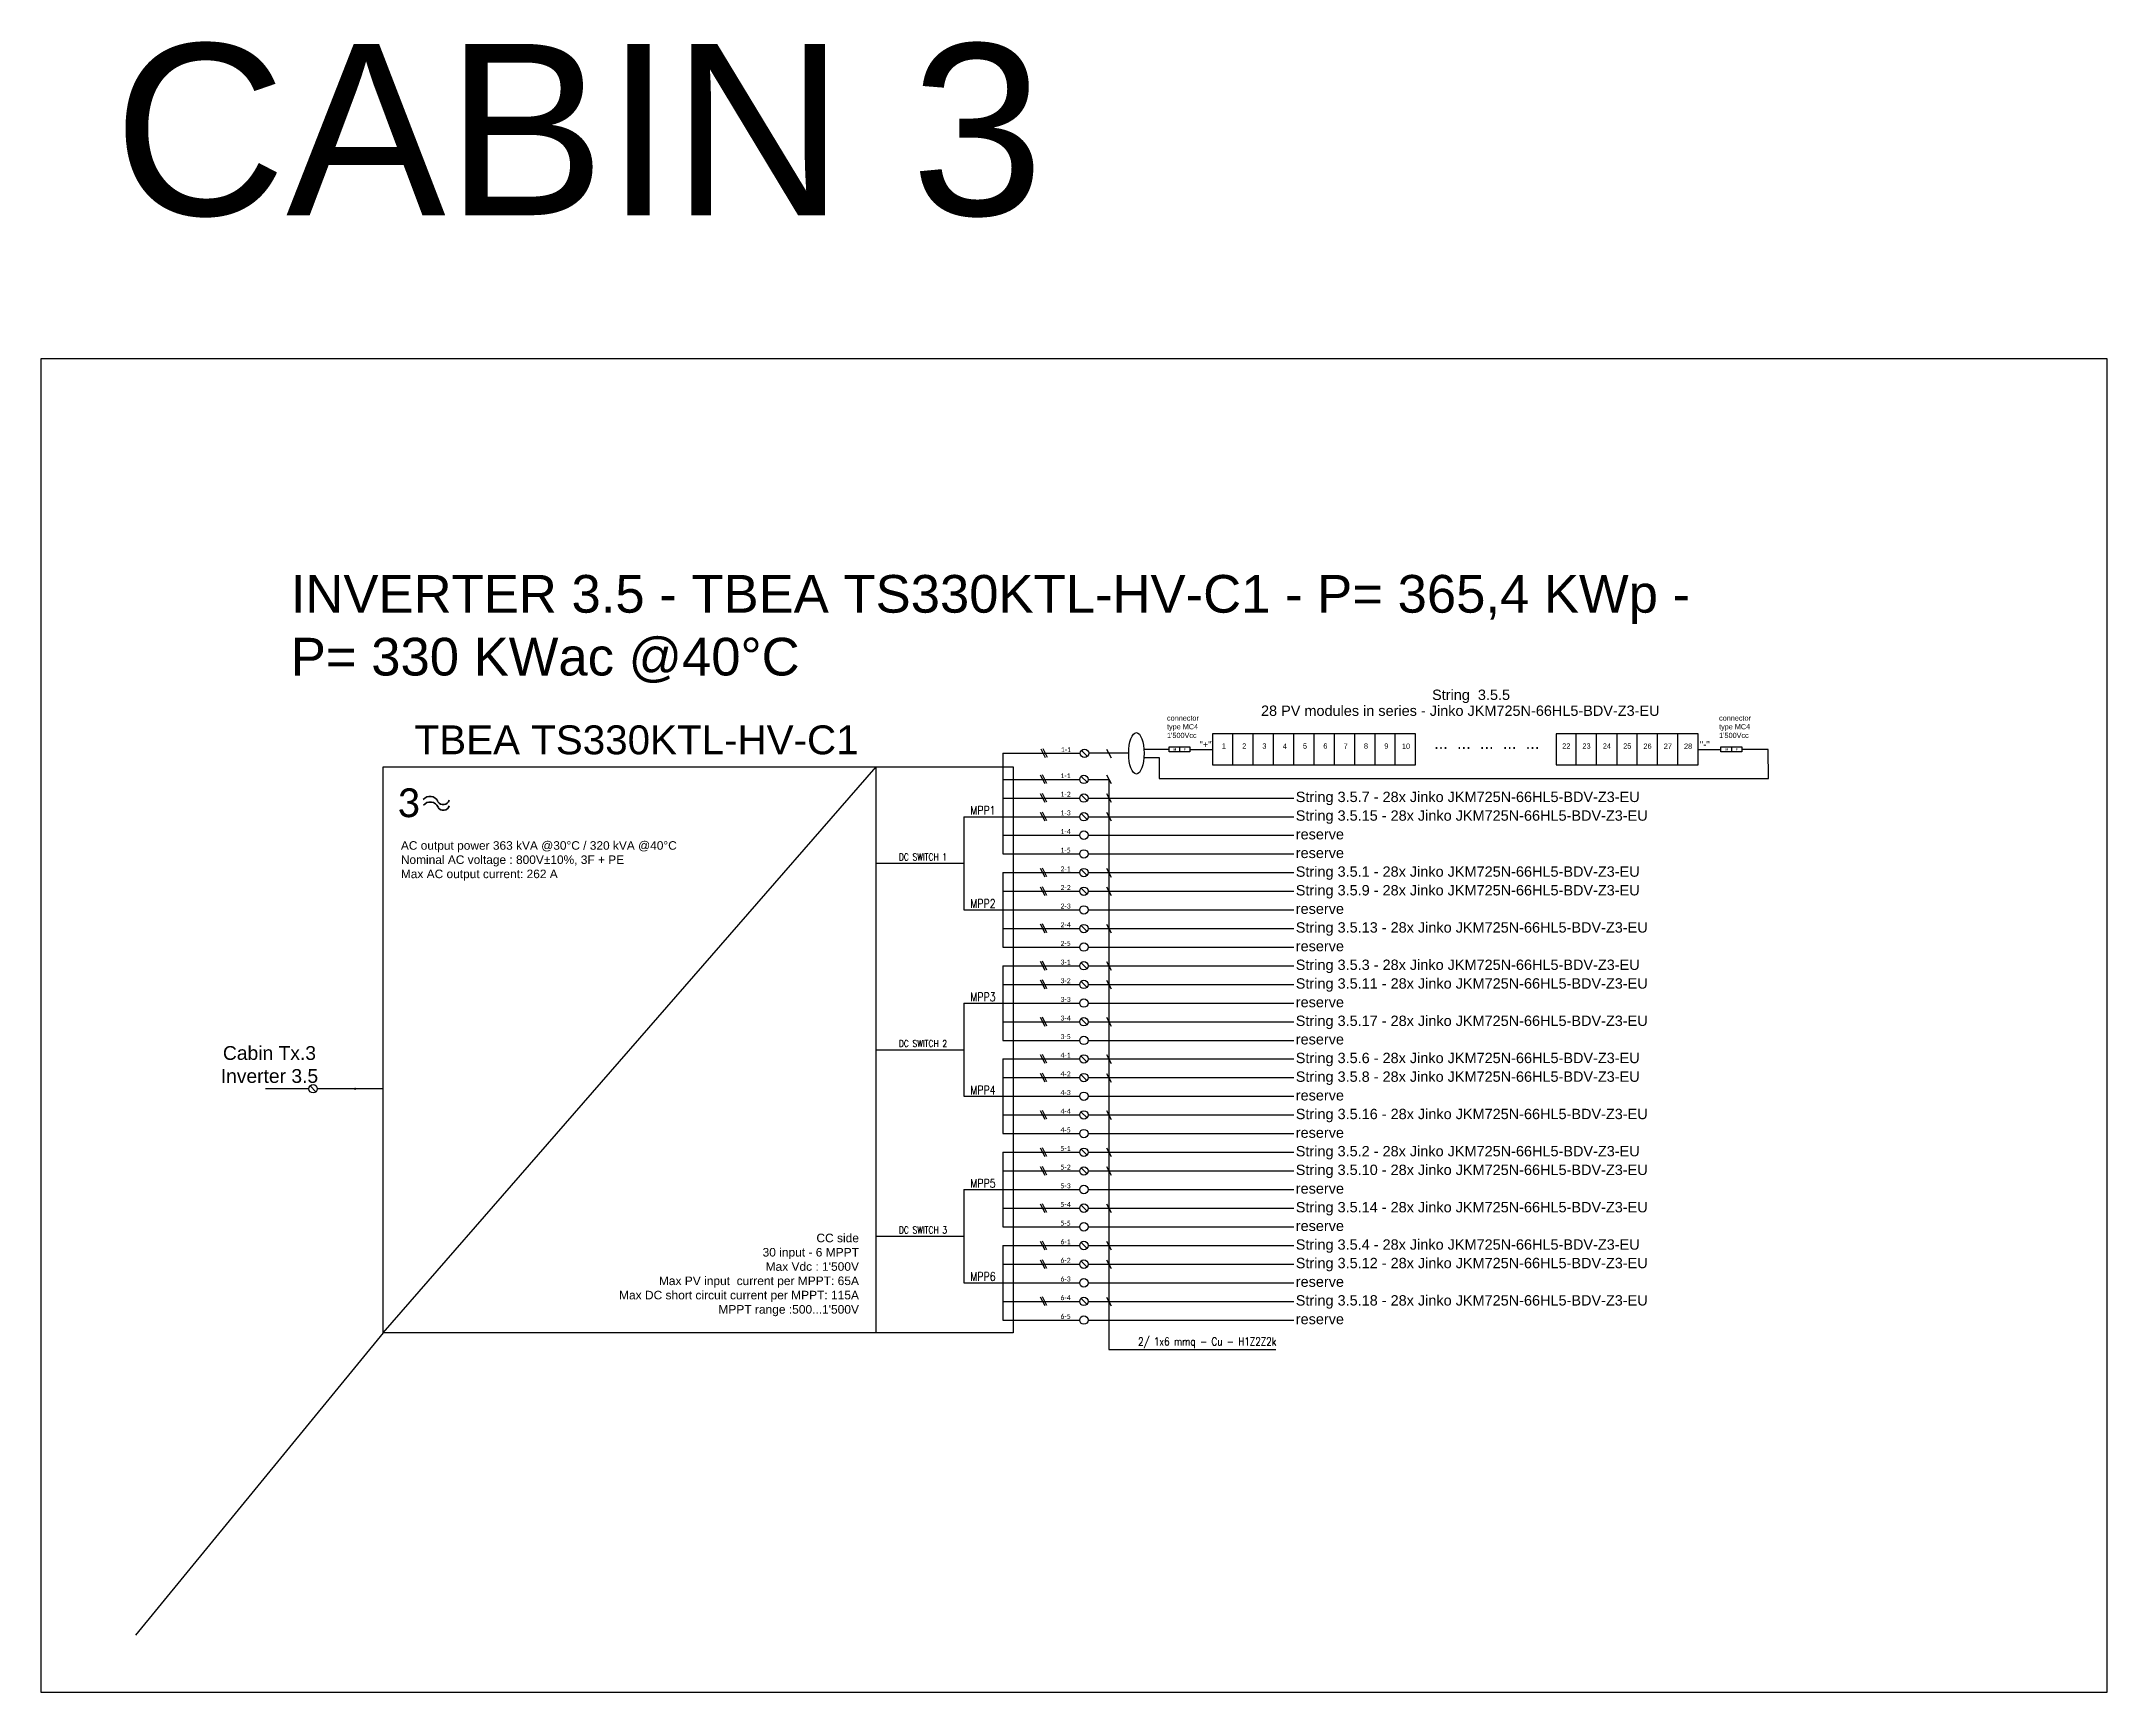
# Model space of a CAD drawing. Header units: millimetres. Extents: x 14856 to 141494, y 133975 to 167686.
# Drawn here: x 72144 to 84206, y 133975 to 143614 of the extents above; entities that cross this region are included whole.
import ezdxf

# ---------------------------------------------------------------- set-up
doc = ezdxf.new("R2010")
doc.units = ezdxf.units.MM
doc.layers.add('-Testi', color=1, linetype='Continuous')
doc.styles.add('Legend', font='calibri.ttf')
doc.styles.add('SIMPLEX', font='SIMPLEX', dxfattribs={"width": 0.8})
doc.styles.get("Standard").update_dxf_attribs({"font": 'arial.ttf'})

# ---------------------------------------------------------------- blocks, each defined once
blk = doc.blocks.new('P00102')
at = {"color": 1, "linetype": 'ByBlock', "lineweight": 25}
for p, q in [((0, 4), (-4, -4)), ((2, 4), (-2, -4)), ((4, 4), (0, -4))]:
    blk.add_line(p, q, dxfattribs=at)
blk = doc.blocks.new('P00')
at = {"color": 1}
for points in [[(-19, 26), (7, -25)], [(20, -25), (-6, 26)]]:
    blk.add_lwpolyline(points, dxfattribs=at)

msp = doc.modelspace()

# ---------------------------------------------------------------- linework, layer by layer
for points in [[(78984, 139572), (78984, 139390), (80170, 139390), (80170, 139572), (78984, 139572)], [(79103, 139390), (79103, 139572)], [(79221, 139390), (79221, 139571)], [(79340, 139389), (79340, 139571)], [(79458, 139390), (79458, 139572)], [(79577, 139390), (79577, 139571)], [(79696, 139389), (79696, 139571)], [(79814, 139390), (79814, 139572)], [(79933, 139390), (79933, 139571)], [(80051, 139389), (80051, 139571)], [(80990, 139572), (80990, 139390), (81820, 139390), (81820, 139572), (80990, 139572)], [(81108, 139390), (81108, 139572)], [(81227, 139390), (81227, 139571)], [(81346, 139389), (81346, 139571)], [(81464, 139390), (81464, 139572)], [(81583, 139390), (81583, 139571)], [(81583, 139390), (81583, 139571)], [(81701, 139389), (81701, 139571)], [(81701, 139389), (81701, 139571)], [(81820, 139390), (81820, 139572)], [(77759, 139458), (77759, 138871)], [(78254, 139440), (78219, 139475)], [(78365, 139483), (78391, 139432)], [(78365, 139483), (78391, 139432)], [(78791, 139496), (78791, 139466)], [(78851, 139481), (78984, 139481)], [(81820, 139481), (81953, 139481)], [(82014, 139496), (82014, 139466)], [(74140, 136075), (77019, 139379)], [(77019, 136075), (77019, 139379)], [(78251, 139289), (78216, 139323)], [(78365, 139332), (78391, 139281)], [(78251, 139180), (78216, 139215)], [(78258, 139306), (78378, 139306), (78378, 135978)], [(78365, 139223), (78391, 139172)], [(77531, 139088), (77759, 139088)], [(77531, 139088), (77531, 138544)], [(78251, 139071), (78216, 139106)], [(78365, 139114), (78391, 139063)], [(77019, 138816), (77531, 138816)], [(77759, 138762), (77759, 138327)], [(78251, 138745), (78216, 138779)], [(78365, 138787), (78391, 138736)], [(78251, 138636), (78216, 138670)], [(78365, 138679), (78391, 138628)], [(77531, 138544), (77759, 138544)], [(78251, 138418), (78216, 138453)], [(78365, 138461), (78391, 138410)], [(78251, 138200), (78216, 138235)], [(78365, 138243), (78391, 138192)], [(77759, 138218), (77759, 137782)], [(78251, 138091), (78216, 138126)], [(78365, 138134), (78391, 138083)], [(77531, 138000), (77759, 138000)], [(77531, 138000), (77531, 137456)], [(78251, 137874), (78216, 137909)], [(78365, 137917), (78391, 137866)], [(77019, 137728), (77531, 137728)], [(77759, 137674), (77759, 137238)], [(78251, 137656), (78216, 137691)], [(78365, 137699), (78391, 137648)], [(73748, 137483), (73714, 137517)], [(78251, 137547), (78216, 137582)], [(78365, 137590), (78391, 137539)], [(74140, 137500), (73756, 137500)], [(77531, 137456), (77759, 137456)], [(78251, 137330), (78216, 137364)], [(78365, 137373), (78391, 137321)], [(78251, 137112), (78216, 137147)], [(78365, 137155), (78391, 137104)], [(77759, 137129), (77759, 136694)], [(78251, 137003), (78216, 137038)], [(78365, 137046), (78391, 136995)], [(77531, 136912), (77759, 136912)], [(77531, 136912), (77531, 136367)], [(78251, 136785), (78216, 136820)], [(78365, 136828), (78391, 136777)], [(77019, 136640), (77531, 136640)], [(77759, 136585), (77759, 136150)], [(78251, 136568), (78216, 136603)], [(78365, 136611), (78391, 136560)], [(78251, 136459), (78216, 136494)], [(78365, 136502), (78391, 136451)], [(77531, 136367), (77759, 136367)], [(78251, 136241), (78216, 136276)], [(78365, 136284), (78391, 136233)], [(78378, 135978), (79353, 135978)]]:
    msp.add_lwpolyline(points)
at = {"color": 40, "linetype": 'Continuous'}
for points in [[(77759, 139458), (78212, 139458)], [(77759, 139306), (78209, 139306)], [(77759, 139197), (78209, 139197)], [(78258, 139197), (79458, 139197)], [(77759, 139088), (78209, 139088)], [(78258, 139088), (79458, 139088)], [(77759, 138762), (78209, 138762)], [(78258, 138762), (79458, 138762)], [(77759, 138653), (78209, 138653)], [(78258, 138653), (79458, 138653)], [(77759, 138435), (78209, 138435)], [(78258, 138435), (79458, 138435)], [(77759, 138218), (78209, 138218)], [(77759, 138109), (78209, 138109)], [(78258, 138218), (79458, 138218)], [(78258, 138109), (79458, 138109)], [(77759, 137891), (78209, 137891)], [(78258, 137891), (79458, 137891)], [(77759, 137674), (78209, 137674)], [(78258, 137674), (79458, 137674)], [(77759, 137565), (78209, 137565)], [(78258, 137565), (79458, 137565)], [(77759, 137347), (78209, 137347)], [(78258, 137347), (79458, 137347)], [(77759, 137129), (78209, 137129)], [(77759, 137020), (78209, 137020)], [(78258, 137129), (79458, 137129)], [(78258, 137020), (79458, 137020)], [(77759, 136803), (78209, 136803)], [(78258, 136803), (79458, 136803)], [(77759, 136585), (78209, 136585)], [(78258, 136585), (79458, 136585)], [(77759, 136476), (78209, 136476)], [(78258, 136476), (79458, 136476)], [(77759, 136259), (78209, 136259)], [(78258, 136259), (79458, 136259)]]:
    msp.add_lwpolyline(points, dxfattribs=at)
at = {"color": 40}
for points in [[(78494, 139458), (78261, 139458)], [(78584, 139483), (78729, 139483)], [(78584, 139433), (78673, 139433), (78673, 139311), (82230, 139311), (82229, 139481), (82075, 139481)]]:
    msp.add_lwpolyline(points, dxfattribs=at)
for points in [[(78730, 139496), (78851, 139496), (78851, 139466), (78730, 139466)], [(81953, 139496), (82075, 139496), (82075, 139466), (81953, 139466)], [(74140, 139379), (77820, 139379), (77820, 136075), (74140, 136075)]]:
    msp.add_lwpolyline(points, close=True)
at = {"color": 8, "linetype": 'Continuous'}
for points in [[(77759, 138980), (78209, 138980)], [(78258, 138980), (79458, 138980)], [(77759, 138871), (78209, 138871)], [(78258, 138871), (79458, 138871)], [(77759, 138544), (78209, 138544)], [(78258, 138544), (79458, 138544)], [(77759, 138327), (78209, 138327)], [(78258, 138327), (79458, 138327)], [(77759, 138000), (78209, 138000)], [(78258, 138000), (79458, 138000)], [(77759, 137782), (78209, 137782)], [(78258, 137782), (79458, 137782)], [(77759, 137456), (78209, 137456)], [(78258, 137456), (79458, 137456)], [(77759, 137238), (78209, 137238)], [(78258, 137238), (79458, 137238)], [(77759, 136912), (78209, 136912)], [(78258, 136912), (79458, 136912)], [(77759, 136694), (78209, 136694)], [(78258, 136694), (79458, 136694)], [(77759, 136367), (78209, 136367)], [(78258, 136367), (79458, 136367)], [(77759, 136150), (78209, 136150)], [(78258, 136150), (79458, 136150)]]:
    msp.add_lwpolyline(points, dxfattribs=at)
at = {"color": 4}
msp.add_lwpolyline([(73706, 137500), (73454, 137500)], dxfattribs=at)
at = {"color": 7}
for centre in [(78236, 139458), (78233, 139306), (78233, 139197), (78233, 139088), (78233, 138762), (78233, 138653), (78233, 138435), (78233, 138218), (78233, 138109), (78233, 137891), (78233, 137674), (78233, 137565), (78233, 137347), (78233, 137129), (78233, 137020), (78233, 136803), (78233, 136585), (78233, 136476), (78233, 136259)]:
    msp.add_circle(centre, 24.6, dxfattribs=at)
at = {"color": 8}
for centre in [(78233, 138980), (78233, 138871), (78233, 138544), (78233, 138327), (78233, 138000), (78233, 137782), (78233, 137456), (78233, 137238), (78233, 136912), (78233, 136694), (78233, 136367), (78233, 136150)]:
    msp.add_circle(centre, 24.6, dxfattribs=at)
msp.add_circle((73731, 137500), 24.6)
at = {"lineweight": 35}
for centre, radius, start, end in [((74414, 139157), 50.1, 22.5771, 141.9874), ((74415, 139124), 50.1, 22.5771, 141.9874), ((74491, 139195), 36.5, 211.9962, 342.6174), ((74492, 139162), 36.5, 211.9962, 342.6174)]:
    msp.add_arc(centre, radius, start, end, dxfattribs=at)
msp.add_ellipse((78539, 139458), major_axis=(0, -121), ratio=0.370747)
at = {"layer": 'Defpoints', "color": 1}
msp.add_line((74140, 136075), (72695, 134311), dxfattribs=at)
msp.add_lwpolyline([(72144, 141762), (84206, 141762), (84206, 133975), (72144, 133975)], close=True, dxfattribs=at)

# ---------------------------------------------------------------- block references
for name, p in [('P00', (78000, 139458)), ('P00', (77997, 139306)), ('P00', (77997, 139197)), ('P00', (77997, 139089)), ('P00', (77997, 138762)), ('P00', (77997, 138653)), ('P00', (77997, 138436)), ('P00', (77997, 138218)), ('P00', (77997, 138109)), ('P00', (77997, 137891)), ('P00', (77997, 137674)), ('P00102', (73976, 137500)), ('P00', (77997, 137565)), ('P00', (77997, 137347)), ('P00', (77997, 137129)), ('P00', (77997, 137021)), ('P00', (77997, 136803)), ('P00', (77997, 136585)), ('P00', (77997, 136476)), ('P00', (77997, 136259))]:
    msp.add_blockref(name, p)

# ---------------------------------------------------------------- texts
at = {"layer": '-Testi', "color": 7, "attachment_point": 5, "style": 'SIMPLEX'}
for s, insert, char_height, width in [('MPP1', (77643, 139125), 50, 54.43), ('DC SWITCH 1', (77293, 138853), 40, 391.73), ('MPP2', (77643, 138581), 50, 54.43), ('MPP3', (77643, 138036), 50, 54.43), ('DC SWITCH 2', (77293, 137764), 40, 391.73), ('MPP4', (77643, 137492), 50, 54.43), ('MPP5', (77643, 136948), 50, 54.43), ('DC SWITCH 3', (77293, 136676), 40, 391.73), ('MPP6', (77643, 136404), 50, 54.43), ('2/ 1x6 mmq - Cu - H1Z2Z2k', (78953, 136017), 46.62, 1811.15)]:
    msp.add_mtext(s, dxfattribs=dict(at, insert=insert, char_height=char_height, width=width))
for s, insert, char_height, width, attachment_point in [('CABIN 3', (72565, 143599), 1000, 9076.37, 1), ('INVERTER 3.5 - TBEA TS330KTL-HV-C1 - P= 365,4 KWp - P= 330 KWac @40°C', (73601, 140499), 220, 8459.92, 1), ("connector type MC4\\P1'500Vcc", (78718, 139679), 30.34, 266.35, 1), ('28 PV modules in series - Jinko JKM725N-6{\\C7;6HL5-B}DV-Z3-EU', (79267, 139737), 60.44, 2681.98, 1), ("connector type MC4\\P1'500Vcc", (81942, 139679), 30.34, 266.35, 1), ('TBEA TS330KTL-HV-C1', (74324, 139621), 168.7, 3487.59, 1), ('\\pxql;{\\fArial|b1|i0|c0|p34;M}', (78755, 139488), 13.78, 16.7, 1), ('\\pxql;{\\fArial|b1|i0|c0|p34;F}', (78816, 139488), 13.78, 16.7, 1), ("''+''", (78907, 139529), 38.1, 72.4, 1), ('1 ', (79038, 139516), 30.8, 30.84, 1), ('2 ', (79157, 139516), 30.8, 30.84, 1), ('3 ', (79275, 139516), 30.8, 30.84, 1), ('4 ', (79394, 139515), 30.8, 30.84, 1), ('5 ', (79512, 139516), 30.8, 30.84, 1), ('6 ', (79631, 139516), 30.8, 30.84, 1), ('7 ', (79749, 139515), 30.8, 30.84, 1), ('8 ', (79868, 139516), 30.8, 30.84, 1), ('9 ', (79987, 139516), 30.8, 30.84, 1), ('10 ', (80090, 139515), 30.8, 30.84, 1), ('...  ...  ...  ...  ... ', (80278, 139553), 68.89, 747.03, 1), ('22 ', (81026, 139516), 30.8, 30.84, 1), ('23 ', (81144, 139516), 30.8, 30.84, 1), ('24 ', (81263, 139516), 30.8, 30.84, 1), ('25 ', (81382, 139516), 30.8, 30.84, 1), ('26 ', (81500, 139515), 30.8, 30.84, 1), ('27', (81619, 139515), 30.8, 30.84, 1), ('28 ', (81737, 139515), 30.8, 30.84, 1), ("''-''", (81829, 139529), 38.1, 72.4, 1), ('\\pxql;{\\fArial|b1|i0|c0|p34;M}', (81979, 139488), 13.78, 16.7, 1), ('\\pxql;{\\fArial|b1|i0|c0|p34;F}', (82039, 139488), 13.78, 16.7, 1), ('AC output power 363 kVA @30°C / 320 kVA @40°C\\PNominal AC voltage : 800V±10%, 3F + PE \\PMax AC output current: 262 A', (74244, 138945), 49.77, 2205.22, 1), ('\\pxqc;Cabin Tx.3\\PInverter 3.5', (73021, 137749), 80.48, 910.84, 1), ("CC side\\P30 input - 6 MPPT \\PMax Vdc : 1'500V\\PMax PV input  current per MPPT: 65A\\PMax DC short circuit current per MPPT: 115A \\PMPPT range :500...1'500V ", (76919, 136654), 50, 1795.44, 3)]:
    msp.add_mtext(s, dxfattribs=dict(insert=insert, char_height=char_height, width=width, attachment_point=attachment_point))
at = {"color": 7, "char_height": 60.44, "width": 4500, "attachment_point": 1}
for s, insert in [('String  3.5.5', (80266, 139830)), ('String 3.5.7 - 28x Jinko JKM725N-66HL5-BDV-Z3-EU', (79470, 139234)), ('String 3.5.15 - 28x Jinko JKM725N-66HL5-BDV-Z3-EU', (79470, 139125)), ('String 3.5.1 - 28x Jinko JKM725N-66HL5-BDV-Z3-EU', (79470, 138798)), ('String 3.5.9 - 28x Jinko JKM725N-66HL5-BDV-Z3-EU', (79470, 138689)), ('String 3.5.13 - 28x Jinko JKM725N-66HL5-BDV-Z3-EU', (79470, 138472)), ('String 3.5.3 - 28x Jinko JKM725N-66HL5-BDV-Z3-EU', (79470, 138254)), ('String 3.5.11 - 28x Jinko JKM725N-66HL5-BDV-Z3-EU', (79470, 138145)), ('String 3.5.17 - 28x Jinko JKM725N-66HL5-BDV-Z3-EU', (79470, 137927)), ('String 3.5.6 - 28x Jinko JKM725N-66HL5-BDV-Z3-EU', (79470, 137710)), ('String 3.5.8 - 28x Jinko JKM725N-66HL5-BDV-Z3-EU', (79470, 137601)), ('String 3.5.16 - 28x Jinko JKM725N-66HL5-BDV-Z3-EU', (79470, 137383)), ('String 3.5.2 - 28x Jinko JKM725N-66HL5-BDV-Z3-EU', (79470, 137166)), ('String 3.5.10 - 28x Jinko JKM725N-66HL5-BDV-Z3-EU', (79470, 137057)), ('String 3.5.14 - 28x Jinko JKM725N-66HL5-BDV-Z3-EU', (79470, 136839)), ('String 3.5.4 - 28x Jinko JKM725N-66HL5-BDV-Z3-EU', (79470, 136621)), ('String 3.5.12 - 28x Jinko JKM725N-66HL5-BDV-Z3-EU', (79470, 136513)), ('String 3.5.18 - 28x Jinko JKM725N-66HL5-BDV-Z3-EU', (79470, 136295))]:
    msp.add_mtext(s, dxfattribs=dict(at, insert=insert))
at = {"color": 7, "char_height": 28.9, "width": 87.84, "attachment_point": 1, "style": 'Legend'}
for s, insert in [('1-1', (78098, 139494)), ('1-1', (78096, 139342)), ('1-2', (78096, 139234)), ('1-3', (78096, 139125)), ('2-1', (78096, 138798)), ('2-2', (78096, 138689)), ('2-4', (78096, 138472)), ('3-1', (78096, 138254)), ('3-2', (78096, 138145)), ('3-4', (78096, 137927)), ('4-1', (78096, 137710)), ('4-2', (78096, 137601)), ('4-4', (78096, 137383)), ('5-1', (78096, 137166)), ('5-2', (78096, 137057)), ('5-4', (78096, 136839)), ('6-1', (78096, 136621)), ('6-2', (78096, 136513)), ('6-4', (78096, 136295))]:
    msp.add_mtext(s, dxfattribs=dict(at, insert=insert))
at = {"insert": (74222, 139254), "char_height": 169, "width": 2757.72, "attachment_point": 1, "style": 'Legend'}
msp.add_mtext('3', dxfattribs=at)
at = {"color": 8, "char_height": 28.9, "width": 87.84, "attachment_point": 1, "style": 'Legend'}
for s, insert in [('1-4', (78096, 139016)), ('1-5', (78096, 138907)), ('2-3', (78096, 138581)), ('2-5', (78096, 138363)), ('3-3', (78096, 138036)), ('3-5', (78096, 137819)), ('4-3', (78096, 137492)), ('4-5', (78096, 137274)), ('5-3', (78096, 136948)), ('5-5', (78096, 136730)), ('6-3', (78096, 136404)), ('6-5', (78096, 136186))]:
    msp.add_mtext(s, dxfattribs=dict(at, insert=insert))
at = {"color": 8, "char_height": 60.4, "width": 4500, "attachment_point": 1}
for insert in [(79470, 139016), (79470, 138907), (79470, 138581), (79470, 138363), (79470, 138036), (79470, 137819), (79470, 137492), (79470, 137274), (79470, 136948), (79470, 136730), (79470, 136404), (79470, 136186)]:
    msp.add_mtext('reserve', dxfattribs=dict(at, insert=insert))

doc.saveas('drawing.dxf')
